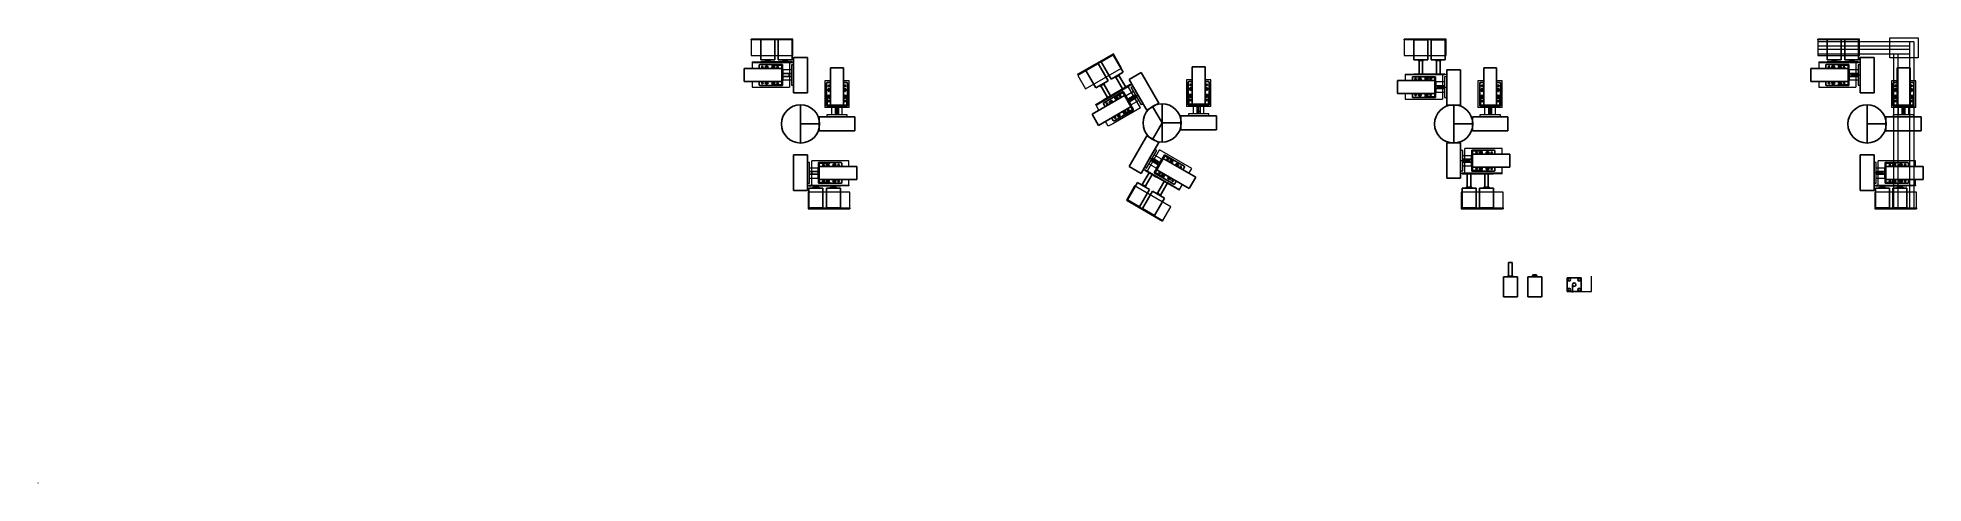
# Model space of a CAD drawing. Header units: millimetres. Extents: x -15418 to 43885, y -27590 to 23052.
# Drawn here: x 13770 to 19195, y 2052 to 3333 of the extents above; entities that cross this region are included whole.
import ezdxf

# ---------------------------------------------------------------- set-up
doc = ezdxf.new("R2010")
doc.units = ezdxf.units.MM
doc.header["$LTSCALE"] = 0.5
doc.layers.get('0').update_dxf_attribs({"lineweight": 5})
doc.layers.get('Defpoints').update_dxf_attribs({"color": 4})
for name, color, linetype in [('Layer1', 1, 'Continuous'), ('Layer10', 5, 'Continuous'), ('Layer2', 2, 'Continuous'), ('Layer3', 9, 'Continuous')]:
    doc.layers.add(name, color=color, linetype=linetype)
doc.layers.add('Layer8', color=7, linetype='Continuous', lineweight=5)
doc.layers.add('Layer9', color=3, linetype='Continuous', lineweight=5)

msp = doc.modelspace()

# ---------------------------------------------------------------- linework, layer by layer
at = {"transparency": 33554661}
for p, q in [((19167.3274, 3321.7727), (18890.9274, 3321.7727)), ((15910.1765, 3260.9927), (15849.7965, 3260.9927)), ((15944.3415, 3255.4927), (15938.3415, 3255.4927)), ((15938.3415, 3255.4927), (15938.3415, 3196.4927)), ((15944.3415, 3196.4927), (15944.3415, 3255.4927)), ((19154.6274, 3309.0727), (18890.9274, 3309.0727)), ((19154.6274, 3298.7727), (18890.9274, 3298.7727)), ((19154.6274, 3286.0727), (18890.9274, 3286.0727)), ((18978.8124, 3260.9927), (18918.4324, 3260.9927)), ((19012.9774, 3255.4927), (19006.9774, 3255.4927)), ((19006.9774, 3255.4927), (19006.9774, 3196.4927)), ((19012.9774, 3196.4927), (19012.9774, 3255.4927)), ((15913.3415, 3240.9927), (15913.3415, 3210.9927)), ((15938.3415, 3240.9927), (15913.3415, 3240.9927)), ((15938.3415, 3210.9927), (15913.3415, 3210.9927)), ((17789.3998, 3225.9927), (17729.0198, 3225.9927)), ((17792.5648, 3205.9927), (17792.5648, 3175.9927)), ((17817.5648, 3205.9927), (17792.5648, 3205.9927)), ((17823.5648, 3220.4927), (17817.5648, 3220.4927)), ((17817.5648, 3220.4927), (17817.5648, 3161.4927)), ((17823.5648, 3161.4927), (17823.5648, 3220.4927)), ((18981.9774, 3240.9927), (18981.9774, 3210.9927)), ((19006.9774, 3240.9927), (18981.9774, 3240.9927)), ((19006.9774, 3210.9927), (18981.9774, 3210.9927)), ((19012.9774, 3225.1725), (18985.7547, 3225.1725)), ((15938.3415, 3196.4927), (15944.3415, 3196.4927)), ((16922.6711, 3178.1602), (16901.0204, 3165.6602)), ((16916.0204, 3139.6795), (16901.0204, 3165.6602)), ((16915.4211, 3190.7176), (16920.6172, 3193.7176)), ((16944.9211, 3139.6221), (16915.4211, 3190.7176)), ((16937.6711, 3152.1795), (16916.0204, 3139.6795)), ((16920.6172, 3193.7176), (16950.1172, 3142.6221)), ((17817.5648, 3175.9927), (17792.5648, 3175.9927)), ((17823.5648, 3190.1725), (17796.3421, 3190.1725)), ((17817.5648, 3161.4927), (17823.5648, 3161.4927)), ((19006.9774, 3196.4927), (19012.9774, 3196.4927)), ((16098.8415, 3111.1731), (16039.8415, 3111.1731)), ((16039.8415, 3111.1731), (16039.8415, 3105.1731)), ((16039.8415, 3105.1731), (16098.8415, 3105.1731)), ((16084.3415, 3136.1731), (16054.3415, 3136.1731)), ((16054.3415, 3111.1731), (16054.3415, 3136.1731)), ((16069.3415, 3111.1731), (16069.3415, 3136.1731)), ((16084.3415, 3111.1731), (16084.3415, 3136.1731)), ((16098.8415, 3105.1731), (16098.8415, 3111.1731)), ((16923.2795, 3120.7765), (16870.9888, 3090.5865)), ((16950.1172, 3142.6221), (16944.9211, 3139.6221)), ((17139.2247, 3114.0392), (17080.2247, 3114.0392)), ((17080.2247, 3114.0392), (17080.2247, 3108.0392)), ((17080.2247, 3108.0392), (17139.2247, 3108.0392)), ((17124.7247, 3139.0392), (17094.7247, 3139.0392)), ((17094.7247, 3114.0392), (17094.7247, 3139.0392)), ((17109.7247, 3114.0392), (17109.7247, 3139.0392)), ((17124.7247, 3114.0392), (17124.7247, 3139.0392)), ((17139.2247, 3108.0392), (17139.2247, 3114.0392)), ((17978.0648, 3111.1731), (17919.0648, 3111.1731)), ((17919.0648, 3111.1731), (17919.0648, 3105.1731)), ((17919.0648, 3105.1731), (17978.0648, 3105.1731)), ((17963.5648, 3136.1731), (17933.5648, 3136.1731)), ((17933.5648, 3111.1731), (17933.5648, 3136.1731)), ((17948.5648, 3111.1731), (17948.5648, 3136.1731)), ((17963.5648, 3111.1731), (17963.5648, 3136.1731)), ((17978.0648, 3105.1731), (17978.0648, 3111.1731)), ((19167.4774, 3111.1731), (19108.4774, 3111.1731)), ((19108.4774, 3111.1731), (19108.4774, 3105.1731)), ((19108.4774, 3105.1731), (19167.4774, 3105.1731)), ((19152.9774, 3136.1731), (19122.9774, 3136.1731)), ((19122.9774, 3111.1731), (19122.9774, 3136.1731)), ((19137.9774, 3111.1731), (19137.9774, 3136.1731)), ((19152.9774, 3111.1731), (19152.9774, 3136.1731)), ((19167.4774, 3105.1731), (19167.4774, 3111.1731)), ((16983.938, 3012.0356), (16954.438, 2960.9401)), ((16959.6342, 2957.9401), (16989.1342, 3009.0356)), ((16969.5981, 2987.1982), (16993.1737, 2973.5868)), ((16981.8842, 2996.4783), (17003.5348, 2983.9783)), ((16989.1342, 3009.0356), (16983.938, 3012.0356)), ((16988.5348, 2957.9975), (17003.5348, 2983.9783)), ((17869.5648, 3008.8534), (17863.5648, 3008.8534)), ((17863.5648, 3008.8534), (17863.5648, 2949.8534)), ((17869.5648, 2949.8534), (17869.5648, 3008.8534)), ((17869.5648, 2994.3534), (17894.5648, 2994.3534)), ((17894.5648, 2964.3534), (17894.5648, 2994.3534)), ((15990.3415, 2973.8534), (15984.3415, 2973.8534)), ((15984.3415, 2973.8534), (15984.3415, 2914.8534)), ((15990.3415, 2914.8534), (15990.3415, 2973.8534)), ((15990.3415, 2959.3534), (16015.3415, 2959.3534)), ((16015.3415, 2929.3534), (16015.3415, 2959.3534)), ((16954.438, 2960.9401), (16959.6342, 2957.9401)), ((16966.8842, 2970.4975), (16988.5348, 2957.9975)), ((16981.2758, 2939.0945), (17033.5664, 2908.9045)), ((17863.5648, 2980.1736), (17890.7875, 2980.1736)), ((17863.5648, 2949.8534), (17869.5648, 2949.8534)), ((17869.5648, 2964.3534), (17894.5648, 2964.3534)), ((17897.7298, 2944.3534), (17958.1098, 2944.3534)), ((19058.9774, 2973.8534), (19052.9774, 2973.8534)), ((19052.9774, 2973.8534), (19052.9774, 2914.8534)), ((19052.9774, 2945.1736), (19080.2002, 2945.1736)), ((19058.9774, 2914.8534), (19058.9774, 2973.8534)), ((19058.9774, 2959.3534), (19083.9774, 2959.3534)), ((19083.9774, 2929.3534), (19083.9774, 2959.3534)), ((15984.3415, 2914.8534), (15990.3415, 2914.8534)), ((15990.3415, 2929.3534), (16015.3415, 2929.3534)), ((16018.5065, 2909.3534), (16078.8865, 2909.3534)), ((19052.9774, 2914.8534), (19058.9774, 2914.8534)), ((19058.9774, 2929.3534), (19083.9774, 2929.3534)), ((19087.1424, 2909.3534), (19147.5224, 2909.3534))]:
    msp.add_line(p, q, dxfattribs=at)
at = {"layer": 'Defpoints', "transparency": 33554661}
for p, q in [((15912.3415, 3255.9927), (15847.6315, 3255.9927)), ((15880.3415, 3253.9927), (15880.3415, 3255.9927)), ((15910.3415, 3255.9927), (15910.3415, 3195.9927)), ((15912.3415, 3255.9927), (15912.3415, 3195.9927)), ((15912.3415, 3255.9927), (15912.3415, 3253.9927)), ((18980.9774, 3255.9927), (18916.2674, 3255.9927)), ((18948.9774, 3253.9927), (18948.9774, 3255.9927)), ((18978.9774, 3255.9927), (18978.9774, 3195.9927)), ((18980.9774, 3255.9927), (18980.9774, 3195.9927)), ((18980.9774, 3255.9927), (18980.9774, 3253.9927)), ((15845.4815, 3253.8427), (15845.4815, 3244.6427)), ((15845.4815, 3207.3427), (15845.4815, 3198.1427)), ((15869.0415, 3251.1427), (15864.7415, 3251.1427)), ((15869.0415, 3246.8427), (15864.7415, 3246.8427)), ((15869.0415, 3205.1427), (15864.7415, 3205.1427)), ((15912.3415, 3253.9927), (15880.3415, 3253.9927)), ((15888.3415, 3251.1427), (15884.0415, 3251.1427)), ((15888.3415, 3246.8427), (15884.0415, 3246.8427)), ((15888.3415, 3205.1427), (15884.0415, 3205.1427)), ((15910.3415, 3236.9927), (15912.3415, 3236.9927)), ((15910.3415, 3214.9927), (15912.3415, 3214.9927)), ((16039.3415, 3201.8831), (16039.3415, 3137.1731)), ((16050.6915, 3204.0331), (16041.4915, 3204.0331)), ((16097.1915, 3204.0331), (16087.9915, 3204.0331)), ((16099.3415, 3137.1731), (16099.3415, 3201.8831)), ((17079.7247, 3204.7492), (17079.7247, 3140.0392)), ((17091.0747, 3206.8992), (17081.8747, 3206.8992)), ((17137.5747, 3206.8992), (17128.3747, 3206.8992)), ((17139.7247, 3140.0392), (17139.7247, 3204.7492)), ((17724.7048, 3218.8427), (17724.7048, 3209.6427)), ((17791.5648, 3220.9927), (17726.8548, 3220.9927)), ((17748.2648, 3216.1427), (17743.9648, 3216.1427)), ((17748.2648, 3211.8427), (17743.9648, 3211.8427)), ((17759.5648, 3218.9927), (17759.5648, 3220.9927)), ((17791.5648, 3218.9927), (17759.5648, 3218.9927)), ((17767.5648, 3216.1427), (17763.2648, 3216.1427)), ((17767.5648, 3211.8427), (17763.2648, 3211.8427)), ((17789.5648, 3220.9927), (17789.5648, 3160.9927)), ((17789.5648, 3201.9927), (17791.5648, 3201.9927)), ((17791.5648, 3220.9927), (17791.5648, 3160.9927)), ((17791.5648, 3220.9927), (17791.5648, 3218.9927)), ((17918.5648, 3201.8831), (17918.5648, 3137.1731)), ((17929.9148, 3204.0331), (17920.7148, 3204.0331)), ((17976.4148, 3204.0331), (17967.2148, 3204.0331)), ((17978.5648, 3137.1731), (17978.5648, 3201.8831)), ((18914.1174, 3253.8427), (18914.1174, 3244.6427)), ((18914.1174, 3207.3427), (18914.1174, 3198.1427)), ((18937.6774, 3251.1427), (18933.3774, 3251.1427)), ((18937.6774, 3246.8427), (18933.3774, 3246.8427)), ((18937.6774, 3205.1427), (18933.3774, 3205.1427)), ((18980.9774, 3253.9927), (18948.9774, 3253.9927)), ((18956.9774, 3251.1427), (18952.6774, 3251.1427)), ((18956.9774, 3246.8427), (18952.6774, 3246.8427)), ((18956.9774, 3205.1427), (18952.6774, 3205.1427)), ((18978.9774, 3236.9927), (18980.9774, 3236.9927)), ((18978.9774, 3214.9927), (18980.9774, 3214.9927)), ((19107.9774, 3201.8831), (19107.9774, 3137.1731)), ((19119.3274, 3204.0331), (19110.1274, 3204.0331)), ((19165.8274, 3204.0331), (19156.6274, 3204.0331)), ((19167.9774, 3137.1731), (19167.9774, 3201.8831)), ((15847.6315, 3195.9927), (15912.3415, 3195.9927)), ((15869.0415, 3200.8427), (15864.7415, 3200.8427)), ((15912.3415, 3197.9927), (15880.3415, 3197.9927)), ((15880.3415, 3197.9927), (15880.3415, 3195.9927)), ((15888.3415, 3200.8427), (15884.0415, 3200.8427)), ((15912.3415, 3195.9927), (15912.3415, 3197.9927)), ((16041.3415, 3169.1731), (16039.3415, 3169.1731)), ((16041.3415, 3137.1731), (16041.3415, 3169.1731)), ((16044.1915, 3180.4731), (16044.1915, 3184.7731)), ((16044.1915, 3161.1731), (16044.1915, 3165.4731)), ((16048.4915, 3180.4731), (16048.4915, 3184.7731)), ((16048.4915, 3161.1731), (16048.4915, 3165.4731)), ((16090.1915, 3180.4731), (16090.1915, 3184.7731)), ((16090.1915, 3161.1731), (16090.1915, 3165.4731)), ((16094.4915, 3180.4731), (16094.4915, 3184.7731)), ((16094.4915, 3161.1731), (16094.4915, 3165.4731)), ((16097.3415, 3137.1731), (16097.3415, 3169.1731)), ((16097.3415, 3169.1731), (16099.3415, 3169.1731)), ((16836.6139, 3145.7956), (16892.6544, 3178.1506)), ((16857.5805, 3152.3004), (16853.8566, 3150.1504)), ((16859.7305, 3148.5765), (16856.0066, 3146.4265)), ((16865.9416, 3160.4186), (16864.9416, 3162.1506)), ((16893.6544, 3176.4186), (16865.9416, 3160.4186)), ((16874.2948, 3161.9504), (16870.5709, 3159.8004)), ((16876.4448, 3158.2265), (16872.7209, 3156.0765)), ((16920.9223, 3125.1891), (16890.9223, 3177.1506)), ((16922.6544, 3126.1891), (16892.6544, 3178.1506)), ((16892.6544, 3178.1506), (16893.6544, 3176.4186)), ((16900.4223, 3160.6961), (16902.1544, 3161.6961)), ((17081.7247, 3172.0392), (17079.7247, 3172.0392)), ((17081.7247, 3140.0392), (17081.7247, 3172.0392)), ((17084.5747, 3183.3392), (17084.5747, 3187.6392)), ((17084.5747, 3164.0392), (17084.5747, 3168.3392)), ((17088.8747, 3183.3392), (17088.8747, 3187.6392)), ((17088.8747, 3164.0392), (17088.8747, 3168.3392)), ((17130.5747, 3183.3392), (17130.5747, 3187.6392)), ((17130.5747, 3164.0392), (17130.5747, 3168.3392)), ((17134.8747, 3183.3392), (17134.8747, 3187.6392)), ((17134.8747, 3164.0392), (17134.8747, 3168.3392)), ((17137.7247, 3140.0392), (17137.7247, 3172.0392)), ((17137.7247, 3172.0392), (17139.7247, 3172.0392)), ((17724.7048, 3172.3427), (17724.7048, 3163.1427)), ((17726.8548, 3160.9927), (17791.5648, 3160.9927)), ((17748.2648, 3170.1427), (17743.9648, 3170.1427)), ((17748.2648, 3165.8427), (17743.9648, 3165.8427)), ((17791.5648, 3162.9927), (17759.5648, 3162.9927)), ((17759.5648, 3162.9927), (17759.5648, 3160.9927)), ((17767.5648, 3170.1427), (17763.2648, 3170.1427)), ((17767.5648, 3165.8427), (17763.2648, 3165.8427)), ((17789.5648, 3179.9927), (17791.5648, 3179.9927)), ((17791.5648, 3160.9927), (17791.5648, 3162.9927)), ((17920.5648, 3169.1731), (17918.5648, 3169.1731)), ((17920.5648, 3137.1731), (17920.5648, 3169.1731)), ((17923.4148, 3180.4731), (17923.4148, 3184.7731)), ((17923.4148, 3161.1731), (17923.4148, 3165.4731)), ((17927.7148, 3180.4731), (17927.7148, 3184.7731)), ((17927.7148, 3161.1731), (17927.7148, 3165.4731)), ((17969.4148, 3180.4731), (17969.4148, 3184.7731)), ((17969.4148, 3161.1731), (17969.4148, 3165.4731)), ((17973.7148, 3180.4731), (17973.7148, 3184.7731)), ((17973.7148, 3161.1731), (17973.7148, 3165.4731)), ((17976.5648, 3137.1731), (17976.5648, 3169.1731)), ((17976.5648, 3169.1731), (17978.5648, 3169.1731)), ((18916.2674, 3195.9927), (18980.9774, 3195.9927)), ((18937.6774, 3200.8427), (18933.3774, 3200.8427)), ((18980.9774, 3197.9927), (18948.9774, 3197.9927)), ((18948.9774, 3197.9927), (18948.9774, 3195.9927)), ((18956.9774, 3200.8427), (18952.6774, 3200.8427)), ((18980.9774, 3195.9927), (18980.9774, 3197.9927)), ((19109.9774, 3169.1731), (19107.9774, 3169.1731)), ((19109.9774, 3137.1731), (19109.9774, 3169.1731)), ((19112.8274, 3180.4731), (19112.8274, 3184.7731)), ((19112.8274, 3161.1731), (19112.8274, 3165.4731)), ((19117.1274, 3180.4731), (19117.1274, 3184.7731)), ((19117.1274, 3161.1731), (19117.1274, 3165.4731)), ((19158.8274, 3180.4731), (19158.8274, 3184.7731)), ((19158.8274, 3161.1731), (19158.8274, 3165.4731)), ((19163.1274, 3180.4731), (19163.1274, 3184.7731)), ((19163.1274, 3161.1731), (19163.1274, 3165.4731)), ((19165.9774, 3137.1731), (19165.9774, 3169.1731)), ((19165.9774, 3169.1731), (19167.9774, 3169.1731)), ((16099.3415, 3139.1731), (16039.3415, 3139.1731)), ((16099.3415, 3137.1731), (16039.3415, 3137.1731)), ((16039.3415, 3137.1731), (16041.3415, 3137.1731)), ((16058.3415, 3139.1731), (16058.3415, 3137.1731)), ((16080.3415, 3139.1731), (16080.3415, 3137.1731)), ((16099.3415, 3137.1731), (16097.3415, 3137.1731)), ((16840.4269, 3134.8912), (16835.8269, 3142.8587)), ((16863.6769, 3094.621), (16859.0769, 3102.5885)), ((16922.6544, 3126.1891), (16866.6139, 3093.8341)), ((16880.5805, 3112.4632), (16876.8566, 3110.3132)), ((16882.7305, 3108.7393), (16879.0066, 3106.5893)), ((16897.2948, 3122.1132), (16893.5709, 3119.9632)), ((16921.6544, 3127.9211), (16893.9416, 3111.9211)), ((16893.9416, 3111.9211), (16894.9416, 3110.1891)), ((16899.4448, 3118.3893), (16895.7209, 3116.2393)), ((16911.4223, 3141.6436), (16913.1544, 3142.6436)), ((16922.6544, 3126.1891), (16921.6544, 3127.9211)), ((17139.7247, 3142.0392), (17079.7247, 3142.0392)), ((17139.7247, 3140.0392), (17079.7247, 3140.0392)), ((17079.7247, 3140.0392), (17081.7247, 3140.0392)), ((17098.7247, 3142.0392), (17098.7247, 3140.0392)), ((17120.7247, 3142.0392), (17120.7247, 3140.0392)), ((17139.7247, 3140.0392), (17137.7247, 3140.0392)), ((17978.5648, 3139.1731), (17918.5648, 3139.1731)), ((17978.5648, 3137.1731), (17918.5648, 3137.1731)), ((17918.5648, 3137.1731), (17920.5648, 3137.1731)), ((17937.5648, 3139.1731), (17937.5648, 3137.1731)), ((17959.5648, 3139.1731), (17959.5648, 3137.1731)), ((17978.5648, 3137.1731), (17976.5648, 3137.1731)), ((19167.9774, 3139.1731), (19107.9774, 3139.1731)), ((19167.9774, 3137.1731), (19107.9774, 3137.1731)), ((19107.9774, 3137.1731), (19109.9774, 3137.1731)), ((19126.9774, 3139.1731), (19126.9774, 3137.1731)), ((19148.9774, 3139.1731), (19148.9774, 3137.1731)), ((19167.9774, 3137.1731), (19165.9774, 3137.1731)), ((16981.9008, 2944.5071), (17011.9008, 2996.4686)), ((16983.6329, 2943.5071), (17013.6329, 2995.4686)), ((17011.9008, 2996.4686), (17010.9008, 2994.7366)), ((17010.9008, 2994.7366), (17038.6136, 2978.7366)), ((17067.9413, 2964.1136), (17011.9008, 2996.4686)), ((17960.2748, 3009.3534), (17895.5648, 3009.3534)), ((17895.5648, 2949.3534), (17895.5648, 3009.3534)), ((17895.5648, 3009.3534), (17895.5648, 3007.3534)), ((17895.5648, 3007.3534), (17927.5648, 3007.3534)), ((17897.5648, 2990.3534), (17895.5648, 2990.3534)), ((17897.5648, 2949.3534), (17897.5648, 3009.3534)), ((17919.5648, 3004.5034), (17923.8648, 3004.5034)), ((17919.5648, 3000.2034), (17923.8648, 3000.2034)), ((17927.5648, 3007.3534), (17927.5648, 3009.3534)), ((17938.8648, 3004.5034), (17943.1648, 3004.5034)), ((17938.8648, 3000.2034), (17943.1648, 3000.2034)), ((17962.4248, 2998.0034), (17962.4248, 3007.2034)), ((16081.0515, 2974.3534), (16016.3415, 2974.3534)), ((16016.3415, 2914.3534), (16016.3415, 2974.3534)), ((16016.3415, 2974.3534), (16016.3415, 2972.3534)), ((16016.3415, 2972.3534), (16048.3415, 2972.3534)), ((16018.3415, 2955.3534), (16016.3415, 2955.3534)), ((16018.3415, 2933.3534), (16016.3415, 2933.3534)), ((16018.3415, 2914.3534), (16018.3415, 2974.3534)), ((16040.3415, 2969.5034), (16044.6415, 2969.5034)), ((16040.3415, 2965.2034), (16044.6415, 2965.2034)), ((16048.3415, 2972.3534), (16048.3415, 2974.3534)), ((16059.6415, 2969.5034), (16063.9415, 2969.5034)), ((16059.6415, 2965.2034), (16063.9415, 2965.2034)), ((16083.2015, 2963.0034), (16083.2015, 2972.2034)), ((16981.9008, 2944.5071), (16982.9008, 2946.2392)), ((16981.9008, 2944.5071), (17037.9413, 2912.1521)), ((16982.9008, 2946.2392), (17010.6136, 2930.2392)), ((16993.1329, 2959.9616), (16991.4008, 2960.9616)), ((17004.1329, 2979.0142), (17002.4008, 2980.0142)), ((17005.1104, 2936.7073), (17008.8344, 2934.5573)), ((17007.2604, 2940.4312), (17010.9844, 2938.2812)), ((17010.6136, 2930.2392), (17009.6136, 2928.5071)), ((17023.9747, 2930.7812), (17027.6986, 2928.6312)), ((17028.1104, 2976.5445), (17031.8344, 2974.3945)), ((17030.2604, 2980.2684), (17033.9844, 2978.1184)), ((17038.6136, 2978.7366), (17039.6136, 2980.4686)), ((17044.8247, 2966.8945), (17048.5486, 2964.7445)), ((17046.9747, 2970.6184), (17050.6986, 2968.4684)), ((17064.1283, 2953.2092), (17068.7283, 2961.1767)), ((17897.5648, 2968.3534), (17895.5648, 2968.3534)), ((17895.5648, 2949.3534), (17895.5648, 2951.3534)), ((17895.5648, 2951.3534), (17927.5648, 2951.3534)), ((17895.5648, 2949.3534), (17960.2748, 2949.3534)), ((17919.5648, 2958.5034), (17923.8648, 2958.5034)), ((17919.5648, 2954.2034), (17923.8648, 2954.2034)), ((17927.5648, 2951.3534), (17927.5648, 2949.3534)), ((17938.8648, 2958.5034), (17943.1648, 2958.5034)), ((17938.8648, 2954.2034), (17943.1648, 2954.2034)), ((17962.4248, 2951.5034), (17962.4248, 2960.7034)), ((19149.6874, 2974.3534), (19084.9774, 2974.3534)), ((19084.9774, 2914.3534), (19084.9774, 2974.3534)), ((19084.9774, 2974.3534), (19084.9774, 2972.3534)), ((19084.9774, 2972.3534), (19116.9774, 2972.3534)), ((19086.9774, 2955.3534), (19084.9774, 2955.3534)), ((19086.9774, 2933.3534), (19084.9774, 2933.3534)), ((19086.9774, 2914.3534), (19086.9774, 2974.3534)), ((19108.9774, 2969.5034), (19113.2774, 2969.5034)), ((19108.9774, 2965.2034), (19113.2774, 2965.2034)), ((19116.9774, 2972.3534), (19116.9774, 2974.3534)), ((19128.2774, 2969.5034), (19132.5774, 2969.5034)), ((19128.2774, 2965.2034), (19132.5774, 2965.2034)), ((19151.8374, 2963.0034), (19151.8374, 2972.2034)), ((16016.3415, 2914.3534), (16016.3415, 2916.3534)), ((16016.3415, 2916.3534), (16048.3415, 2916.3534)), ((16016.3415, 2914.3534), (16081.0515, 2914.3534)), ((16040.3415, 2923.5034), (16044.6415, 2923.5034)), ((16040.3415, 2919.2034), (16044.6415, 2919.2034)), ((16048.3415, 2916.3534), (16048.3415, 2914.3534)), ((16059.6415, 2923.5034), (16063.9415, 2923.5034)), ((16059.6415, 2919.2034), (16063.9415, 2919.2034)), ((16083.2015, 2916.5034), (16083.2015, 2925.7034)), ((17021.8247, 2927.0573), (17025.5486, 2924.9073)), ((17040.8783, 2912.9391), (17045.4783, 2920.9065)), ((19084.9774, 2914.3534), (19084.9774, 2916.3534)), ((19084.9774, 2916.3534), (19116.9774, 2916.3534)), ((19084.9774, 2914.3534), (19149.6874, 2914.3534)), ((19108.9774, 2923.5034), (19113.2774, 2923.5034)), ((19108.9774, 2919.2034), (19113.2774, 2919.2034)), ((19116.9774, 2916.3534), (19116.9774, 2914.3534)), ((19128.2774, 2923.5034), (19132.5774, 2923.5034)), ((19128.2774, 2919.2034), (19132.5774, 2919.2034)), ((19151.8374, 2916.5034), (19151.8374, 2925.7034))]:
    msp.add_line(p, q, dxfattribs=at)
for centre in [(15854.7415, 3248.9927), (15854.7415, 3202.9927), (15898.3415, 3248.9927), (15898.3415, 3202.9927), (17733.9648, 3213.9927), (17777.5648, 3213.9927), (18923.3774, 3248.9927), (18923.3774, 3202.9927), (18966.9774, 3248.9927), (18966.9774, 3202.9927), (16046.3415, 3194.7731), (16046.3415, 3151.1731), (16092.3415, 3194.7731), (16092.3415, 3151.1731), (16884.03, 3165.0884), (17086.7247, 3197.6392), (17086.7247, 3154.0392), (17132.7247, 3197.6392), (17132.7247, 3154.0392), (17733.9648, 3167.9927), (17777.5648, 3167.9927), (17925.5648, 3194.7731), (17925.5648, 3151.1731), (17971.5648, 3194.7731), (17971.5648, 3151.1731), (19114.9774, 3194.7731), (19114.9774, 3151.1731), (19160.9774, 3194.7731), (19160.9774, 3151.1731), (16846.2713, 3143.2884), (16869.2713, 3103.4513), (16907.03, 3125.2513), (17020.5252, 2983.4065), (17909.5648, 3002.3534), (17953.1648, 3002.3534), (16030.3415, 2967.3534), (16073.9415, 2967.3534), (16997.5252, 2943.5693), (17058.2839, 2961.6065), (17909.5648, 2956.3534), (17953.1648, 2956.3534), (19098.9774, 2967.3534), (19142.5774, 2967.3534), (16030.3415, 2921.3534), (16073.9415, 2921.3534), (17035.2839, 2921.7693), (19098.9774, 2921.3534), (19142.5774, 2921.3534)]:
    msp.add_circle(centre, 2.15, dxfattribs=at)
for centre, start, end in [((15847.6315, 3253.8427), 90, 180), ((18916.2674, 3253.8427), 90, 180), ((15864.7415, 3248.9927), 90, 270), ((15864.7415, 3202.9927), 90, 270), ((15869.0415, 3248.9927), 270, 90), ((15869.0415, 3202.9927), 270, 90), ((15884.0415, 3248.9927), 90, 270), ((15884.0415, 3202.9927), 90, 270), ((15888.3415, 3248.9927), 270, 90), ((15888.3415, 3202.9927), 270, 90), ((16041.4915, 3201.8831), 90, 180), ((16097.1915, 3201.8831), 0, 90), ((17081.8747, 3204.7492), 90, 180), ((17137.5747, 3204.7492), 0, 90), ((17726.8548, 3218.8427), 90, 180), ((17743.9648, 3213.9927), 90, 270), ((17748.2648, 3213.9927), 270, 90), ((17763.2648, 3213.9927), 90, 270), ((17767.5648, 3213.9927), 270, 90), ((17920.7148, 3201.8831), 90, 180), ((17976.4148, 3201.8831), 0, 90), ((18933.3774, 3248.9927), 90, 270), ((18933.3774, 3202.9927), 90, 270), ((18937.6774, 3248.9927), 270, 90), ((18937.6774, 3202.9927), 270, 90), ((18952.6774, 3248.9927), 90, 270), ((18952.6774, 3202.9927), 90, 270), ((18956.9774, 3248.9927), 270, 90), ((18956.9774, 3202.9927), 270, 90), ((19110.1274, 3201.8831), 90, 180), ((19165.8274, 3201.8831), 0, 90), ((15847.6315, 3198.1427), 180, 270), ((16046.3415, 3184.7731), 0, 180), ((16046.3415, 3180.4731), 180, 0), ((16046.3415, 3165.4731), 0, 180), ((16046.3415, 3161.1731), 180, 0), ((16092.3415, 3184.7731), 0, 180), ((16092.3415, 3180.4731), 180, 0), ((16092.3415, 3165.4731), 0, 180), ((16092.3415, 3161.1731), 180, 0), ((16854.9316, 3148.2884), 120, 300), ((16858.6555, 3150.4384), 300, 120), ((16871.6459, 3157.9384), 120, 300), ((16875.3698, 3160.0884), 300, 120), ((17086.7247, 3187.6392), 0, 180), ((17086.7247, 3183.3392), 180, 0), ((17086.7247, 3168.3392), 0, 180), ((17086.7247, 3164.0392), 180, 0), ((17132.7247, 3187.6392), 0, 180), ((17132.7247, 3183.3392), 180, 0), ((17132.7247, 3168.3392), 0, 180), ((17132.7247, 3164.0392), 180, 0), ((17726.8548, 3163.1427), 180, 270), ((17743.9648, 3167.9927), 90, 270), ((17748.2648, 3167.9927), 270, 90), ((17763.2648, 3167.9927), 90, 270), ((17767.5648, 3167.9927), 270, 90), ((17925.5648, 3184.7731), 0, 180), ((17925.5648, 3180.4731), 180, 0), ((17925.5648, 3165.4731), 0, 180), ((17925.5648, 3161.1731), 180, 0), ((17971.5648, 3184.7731), 0, 180), ((17971.5648, 3180.4731), 180, 0), ((17971.5648, 3165.4731), 0, 180), ((17971.5648, 3161.1731), 180, 0), ((18916.2674, 3198.1427), 180, 270), ((19114.9774, 3184.7731), 0, 180), ((19114.9774, 3180.4731), 180, 0), ((19114.9774, 3165.4731), 0, 180), ((19114.9774, 3161.1731), 180, 0), ((19160.9774, 3184.7731), 0, 180), ((19160.9774, 3180.4731), 180, 0), ((19160.9774, 3165.4731), 0, 180), ((19160.9774, 3161.1731), 180, 0), ((16837.6889, 3143.9337), 120, 210), ((16865.5389, 3095.696), 210, 300), ((16877.9316, 3108.4513), 120, 300), ((16881.6555, 3110.6013), 300, 120), ((16894.6459, 3118.1013), 120, 300), ((16898.3698, 3120.2513), 300, 120), ((17919.5648, 3002.3534), 90, 270), ((17923.8648, 3002.3534), 270, 90), ((17938.8648, 3002.3534), 90, 270), ((17943.1648, 3002.3534), 270, 90), ((17960.2748, 3007.2034), 0, 90), ((16040.3415, 2967.3534), 90, 270), ((16044.6415, 2967.3534), 270, 90), ((16059.6415, 2967.3534), 90, 270), ((16063.9415, 2967.3534), 270, 90), ((16081.0515, 2972.2034), 0, 90), ((17006.1854, 2938.5693), 60, 240), ((17009.9094, 2936.4193), 240, 60), ((17022.8997, 2928.9193), 60, 240), ((17029.1854, 2978.4065), 60, 240), ((17032.9094, 2976.2565), 240, 60), ((17045.8997, 2968.7565), 60, 240), ((17049.6236, 2966.6065), 240, 60), ((17066.8663, 2962.2517), 330, 60), ((17919.5648, 2956.3534), 90, 270), ((17923.8648, 2956.3534), 270, 90), ((17938.8648, 2956.3534), 90, 270), ((17943.1648, 2956.3534), 270, 90), ((17960.2748, 2951.5034), 270, 0), ((19108.9774, 2967.3534), 90, 270), ((19113.2774, 2967.3534), 270, 90), ((19128.2774, 2967.3534), 90, 270), ((19132.5774, 2967.3534), 270, 90), ((19149.6874, 2972.2034), 0, 90), ((16040.3415, 2921.3534), 90, 270), ((16044.6415, 2921.3534), 270, 90), ((16059.6415, 2921.3534), 90, 270), ((16063.9415, 2921.3534), 270, 90), ((16081.0515, 2916.5034), 270, 0), ((17026.6236, 2926.7693), 240, 60), ((17039.0163, 2914.0141), 240, 330), ((19108.9774, 2921.3534), 90, 270), ((19113.2774, 2921.3534), 270, 90), ((19128.2774, 2921.3534), 90, 270), ((19132.5774, 2921.3534), 270, 90), ((19149.6874, 2916.5034), 270, 0)]:
    msp.add_arc(centre, 2.15, start, end, dxfattribs=at)
at = {"layer": 'Layer1', "transparency": 33554661}
for p, q in [((15910.3415, 3244.6427), (15802.5415, 3244.6427)), ((15802.5415, 3207.3427), (15802.5415, 3244.6427)), ((15910.3415, 3207.3427), (15802.5415, 3207.3427)), ((15910.3415, 3207.3427), (15910.3415, 3244.6427)), ((15910.3415, 3236.9927), (15911.6415, 3236.9927)), ((15910.3415, 3229.9927), (15911.6415, 3229.9927)), ((15910.3415, 3225.9927), (15911.6415, 3225.9927)), ((15910.3415, 3221.9927), (15911.6415, 3221.9927)), ((15910.3415, 3214.9927), (15911.6415, 3214.9927)), ((15911.6415, 3214.9927), (15911.6415, 3236.9927)), ((15931.6415, 3229.9927), (15911.6415, 3229.9927)), ((15911.6415, 3221.9927), (15931.6415, 3221.9927)), ((15931.6415, 3221.9927), (15931.6415, 3229.9927)), ((16050.6915, 3246.9731), (16087.9915, 3246.9731)), ((16050.6915, 3139.1731), (16050.6915, 3246.9731)), ((16087.9915, 3139.1731), (16087.9915, 3246.9731)), ((17091.0747, 3249.8392), (17128.3747, 3249.8392)), ((17091.0747, 3142.0392), (17091.0747, 3249.8392)), ((17128.3747, 3142.0392), (17128.3747, 3249.8392)), ((17789.5648, 3209.6427), (17681.7648, 3209.6427)), ((17681.7648, 3172.3427), (17681.7648, 3209.6427)), ((17789.5648, 3172.3427), (17789.5648, 3209.6427)), ((17789.5648, 3201.9927), (17790.8648, 3201.9927)), ((17790.8648, 3179.9927), (17790.8648, 3201.9927)), ((17929.9148, 3246.9731), (17967.2148, 3246.9731)), ((17929.9148, 3139.1731), (17929.9148, 3246.9731)), ((17967.2148, 3139.1731), (17967.2148, 3246.9731)), ((18978.9774, 3244.6427), (18871.1774, 3244.6427)), ((18871.1774, 3207.3427), (18871.1774, 3244.6427)), ((18978.9774, 3207.3427), (18871.1774, 3207.3427)), ((18978.9774, 3207.3427), (18978.9774, 3244.6427)), ((18978.9774, 3236.9927), (18980.2774, 3236.9927)), ((18978.9774, 3229.9927), (18980.2774, 3229.9927)), ((18978.9774, 3225.9927), (18980.2774, 3225.9927)), ((18978.9774, 3221.9927), (18980.2774, 3221.9927)), ((18978.9774, 3214.9927), (18980.2774, 3214.9927)), ((18980.2774, 3214.9927), (18980.2774, 3236.9927)), ((19000.2774, 3229.9927), (18980.2774, 3229.9927)), ((18980.2774, 3221.9927), (19000.2774, 3221.9927)), ((19000.2774, 3221.9927), (19000.2774, 3229.9927)), ((19119.3274, 3246.9731), (19156.6274, 3246.9731)), ((19119.3274, 3139.1731), (19119.3274, 3246.9731)), ((19156.6274, 3139.1731), (19156.6274, 3246.9731)), ((16896.5973, 3167.3212), (16803.2398, 3113.4212)), ((16896.5973, 3167.3212), (16915.2473, 3135.0185)), ((16900.4223, 3160.6961), (16901.5482, 3161.3461)), ((16901.5482, 3161.3461), (16912.5482, 3142.2936)), ((16903.9223, 3154.6339), (16905.0482, 3155.2839)), ((16905.0482, 3155.2839), (16922.3687, 3165.2839)), ((16905.9223, 3151.1698), (16907.0482, 3151.8198)), ((16907.9223, 3147.7057), (16909.0482, 3148.3557)), ((16926.3687, 3158.3557), (16909.0482, 3148.3557)), ((16922.3687, 3165.2839), (16926.3687, 3158.3557)), ((17789.5648, 3172.3427), (17681.7648, 3172.3427)), ((17789.5648, 3194.9927), (17790.8648, 3194.9927)), ((17789.5648, 3190.9927), (17790.8648, 3190.9927)), ((17789.5648, 3186.9927), (17790.8648, 3186.9927)), ((17789.5648, 3179.9927), (17790.8648, 3179.9927)), ((17810.8648, 3194.9927), (17790.8648, 3194.9927)), ((17790.8648, 3186.9927), (17810.8648, 3186.9927)), ((17810.8648, 3186.9927), (17810.8648, 3194.9927)), ((16050.6915, 3139.1731), (16087.9915, 3139.1731)), ((16058.3415, 3139.1731), (16058.3415, 3137.8731)), ((16058.3415, 3137.8731), (16080.3415, 3137.8731)), ((16065.3415, 3139.1731), (16065.3415, 3137.8731)), ((16065.3415, 3137.8731), (16065.3415, 3117.8731)), ((16065.3415, 3117.8731), (16073.3415, 3117.8731)), ((16069.3415, 3139.1731), (16069.3415, 3137.8731)), ((16073.3415, 3139.1731), (16073.3415, 3137.8731)), ((16073.3415, 3117.8731), (16073.3415, 3137.8731)), ((16080.3415, 3139.1731), (16080.3415, 3137.8731)), ((16803.2398, 3113.4212), (16821.8898, 3081.1185)), ((16915.2473, 3135.0185), (16821.8898, 3081.1185)), ((16911.4223, 3141.6436), (16912.5482, 3142.2936)), ((17091.0747, 3142.0392), (17128.3747, 3142.0392)), ((17098.7247, 3142.0392), (17098.7247, 3140.7392)), ((17098.7247, 3140.7392), (17120.7247, 3140.7392)), ((17105.7247, 3142.0392), (17105.7247, 3140.7392)), ((17105.7247, 3140.7392), (17105.7247, 3120.7392)), ((17105.7247, 3120.7392), (17113.7247, 3120.7392)), ((17109.7247, 3142.0392), (17109.7247, 3140.7392)), ((17113.7247, 3142.0392), (17113.7247, 3140.7392)), ((17113.7247, 3120.7392), (17113.7247, 3140.7392)), ((17120.7247, 3142.0392), (17120.7247, 3140.7392)), ((17929.9148, 3139.1731), (17967.2148, 3139.1731)), ((17937.5648, 3139.1731), (17937.5648, 3137.8731)), ((17937.5648, 3137.8731), (17959.5648, 3137.8731)), ((17944.5648, 3139.1731), (17944.5648, 3137.8731)), ((17944.5648, 3137.8731), (17944.5648, 3117.8731)), ((17944.5648, 3117.8731), (17952.5648, 3117.8731)), ((17948.5648, 3139.1731), (17948.5648, 3137.8731)), ((17952.5648, 3139.1731), (17952.5648, 3137.8731)), ((17952.5648, 3117.8731), (17952.5648, 3137.8731)), ((17959.5648, 3139.1731), (17959.5648, 3137.8731)), ((19119.3274, 3139.1731), (19156.6274, 3139.1731)), ((19126.9774, 3139.1731), (19126.9774, 3137.8731)), ((19126.9774, 3137.8731), (19148.9774, 3137.8731)), ((19133.9774, 3139.1731), (19133.9774, 3137.8731)), ((19133.9774, 3137.8731), (19133.9774, 3117.8731)), ((19133.9774, 3117.8731), (19141.9774, 3117.8731)), ((19137.9774, 3139.1731), (19137.9774, 3137.8731)), ((19141.9774, 3139.1731), (19141.9774, 3137.8731)), ((19141.9774, 3117.8731), (19141.9774, 3137.8731)), ((19148.9774, 3139.1731), (19148.9774, 3137.8731)), ((17007.9579, 2985.6392), (16989.3079, 2953.3365)), ((17007.9579, 2985.6392), (17101.3154, 2931.7392)), ((17897.5648, 2990.3534), (17896.2648, 2990.3534)), ((17896.2648, 2990.3534), (17896.2648, 2968.3534)), ((17897.5648, 2998.0034), (17897.5648, 2960.7034)), ((17897.5648, 2998.0034), (18005.3648, 2998.0034)), ((18005.3648, 2998.0034), (18005.3648, 2960.7034)), ((16017.0415, 2948.3534), (15997.0415, 2948.3534)), ((15997.0415, 2948.3534), (15997.0415, 2940.3534)), ((15997.0415, 2940.3534), (16017.0415, 2940.3534)), ((16018.3415, 2955.3534), (16017.0415, 2955.3534)), ((16017.0415, 2955.3534), (16017.0415, 2933.3534)), ((16018.3415, 2948.3534), (16017.0415, 2948.3534)), ((16018.3415, 2944.3534), (16017.0415, 2944.3534)), ((16018.3415, 2940.3534), (16017.0415, 2940.3534)), ((16018.3415, 2933.3534), (16017.0415, 2933.3534)), ((16018.3415, 2963.0034), (16018.3415, 2925.7034)), ((16018.3415, 2963.0034), (16126.1415, 2963.0034)), ((16126.1415, 2963.0034), (16126.1415, 2925.7034)), ((16982.1865, 2983.602), (16978.1865, 2976.6738)), ((16978.1865, 2976.6738), (16995.5071, 2966.6738)), ((16999.5071, 2973.602), (16982.1865, 2983.602)), ((16989.3079, 2953.3365), (17082.6654, 2899.4365)), ((17003.0071, 2979.6642), (16992.0071, 2960.6116)), ((16993.1329, 2959.9616), (16992.0071, 2960.6116)), ((16996.6329, 2966.0238), (16995.5071, 2966.6738)), ((16998.6329, 2969.4879), (16997.5071, 2970.1379)), ((17000.6329, 2972.952), (16999.5071, 2973.602)), ((17004.1329, 2979.0142), (17003.0071, 2979.6642)), ((17101.3154, 2931.7392), (17082.6654, 2899.4365)), ((17896.2648, 2983.3534), (17876.2648, 2983.3534)), ((17876.2648, 2983.3534), (17876.2648, 2975.3534)), ((17876.2648, 2975.3534), (17896.2648, 2975.3534)), ((17897.5648, 2983.3534), (17896.2648, 2983.3534)), ((17897.5648, 2979.3534), (17896.2648, 2979.3534)), ((17897.5648, 2975.3534), (17896.2648, 2975.3534)), ((17897.5648, 2968.3534), (17896.2648, 2968.3534)), ((17897.5648, 2960.7034), (18005.3648, 2960.7034)), ((19085.6774, 2948.3534), (19065.6774, 2948.3534)), ((19065.6774, 2948.3534), (19065.6774, 2940.3534)), ((19065.6774, 2940.3534), (19085.6774, 2940.3534)), ((19086.9774, 2955.3534), (19085.6774, 2955.3534)), ((19085.6774, 2955.3534), (19085.6774, 2933.3534)), ((19086.9774, 2948.3534), (19085.6774, 2948.3534)), ((19086.9774, 2944.3534), (19085.6774, 2944.3534)), ((19086.9774, 2940.3534), (19085.6774, 2940.3534)), ((19086.9774, 2933.3534), (19085.6774, 2933.3534)), ((19086.9774, 2963.0034), (19086.9774, 2925.7034)), ((19086.9774, 2963.0034), (19194.7774, 2963.0034)), ((19194.7774, 2963.0034), (19194.7774, 2925.7034)), ((16018.3415, 2925.7034), (16126.1415, 2925.7034)), ((19086.9774, 2925.7034), (19194.7774, 2925.7034))]:
    msp.add_line(p, q, dxfattribs=at)
at = {"layer": 'Layer10', "transparency": 33554661}
for p, q in [((15984.3415, 3276.1725), (15944.3415, 3276.1725)), ((15944.3415, 3276.1725), (15944.3415, 3225.1725)), ((15984.3415, 3174.1725), (15984.3415, 3276.1725)), ((19012.9774, 3276.1725), (19012.9774, 3225.1725)), ((19052.9774, 3276.1725), (19012.9774, 3276.1725)), ((19052.9774, 3174.1725), (19052.9774, 3276.1725)), ((15944.3415, 3225.1725), (15944.3415, 3174.1725)), ((16909.4571, 3213.0475), (16944.0981, 3233.0475)), ((16934.9571, 3168.8802), (16909.4571, 3213.0475)), ((16944.0981, 3233.0475), (16995.0981, 3144.7129)), ((17823.5648, 3241.1725), (17823.5648, 3190.1725)), ((17863.5648, 3241.1725), (17823.5648, 3241.1725)), ((17863.5648, 3139.1725), (17863.5648, 3241.1725)), ((19012.9774, 3225.1725), (19012.9774, 3174.1725)), ((15944.3415, 3174.1725), (15984.3415, 3174.1725)), ((16907.0482, 3151.8198), (16935.3672, 3168.1698)), ((16960.4571, 3124.7129), (16934.9571, 3168.8802)), ((17823.5648, 3190.1725), (17823.5648, 3139.1725)), ((19012.9774, 3174.1725), (19052.9774, 3174.1725)), ((15964.3415, 3140.1725), (15964.3415, 3030.1736)), ((16069.3415, 3105.1731), (16018.3415, 3105.1731)), ((16018.3415, 3105.1731), (16018.3415, 3065.1731)), ((16120.3415, 3105.1731), (16069.3415, 3105.1731)), ((16120.3415, 3065.1731), (16120.3415, 3105.1731)), ((16995.0981, 3144.7129), (16960.4571, 3124.7129)), ((17004.7247, 3088.0392), (16977.2776, 3135.5789)), ((17004.7247, 3143.0386), (17004.7247, 3033.0397)), ((17109.7247, 3108.0392), (17058.7247, 3108.0392)), ((17058.7247, 3108.0392), (17058.7247, 3068.0392)), ((17160.7247, 3108.0392), (17109.7247, 3108.0392)), ((17160.7247, 3068.0392), (17160.7247, 3108.0392)), ((17823.5648, 3139.1725), (17863.5648, 3139.1725)), ((17843.5648, 3140.1725), (17843.5648, 3030.1736)), ((17948.5648, 3105.1731), (17897.5648, 3105.1731)), ((17897.5648, 3105.1731), (17897.5648, 3065.1731)), ((17999.5648, 3105.1731), (17948.5648, 3105.1731)), ((17999.5648, 3065.1731), (17999.5648, 3105.1731)), ((19032.9774, 3140.1725), (19032.9774, 3030.1736)), ((19137.9774, 3105.1731), (19086.9774, 3105.1731)), ((19086.9774, 3105.1731), (19086.9774, 3065.1731)), ((19188.9774, 3105.1731), (19137.9774, 3105.1731)), ((19188.9774, 3065.1731), (19188.9774, 3105.1731)), ((15964.3415, 3085.1731), (16019.3415, 3085.1731)), ((16018.3415, 3065.1731), (16120.3415, 3065.1731)), ((16960.4571, 3051.3655), (16909.4571, 2963.0309)), ((16995.0981, 3031.3655), (16960.4571, 3051.3655)), ((17004.7247, 3088.0392), (16977.2776, 3040.4995)), ((17004.7247, 3088.0392), (17059.7247, 3088.0392)), ((17058.7247, 3068.0392), (17160.7247, 3068.0392)), ((17843.5648, 3085.1731), (17898.5648, 3085.1731)), ((17897.5648, 3065.1731), (17999.5648, 3065.1731)), ((19032.9774, 3085.1731), (19087.9774, 3085.1731)), ((19086.9774, 3065.1731), (19188.9774, 3065.1731)), ((15984.3415, 2996.1736), (15944.3415, 2996.1736)), ((15944.3415, 2996.1736), (15944.3415, 2894.1736)), ((15984.3415, 2945.1736), (15984.3415, 2996.1736)), ((16944.0981, 2943.0309), (16969.5981, 2987.1982)), ((16969.5981, 2987.1982), (16995.0981, 3031.3655)), ((17823.5648, 3031.1736), (17823.5648, 2929.1736)), ((17863.5648, 3031.1736), (17823.5648, 3031.1736)), ((17863.5648, 2980.1736), (17863.5648, 3031.1736)), ((19012.9774, 2996.1736), (19012.9774, 2894.1736)), ((19052.9774, 2996.1736), (19012.9774, 2996.1736)), ((19052.9774, 2945.1736), (19052.9774, 2996.1736)), ((15984.3415, 2894.1736), (15984.3415, 2945.1736)), ((16909.4571, 2963.0309), (16944.0981, 2943.0309)), ((17863.5648, 2929.1736), (17863.5648, 2980.1736)), ((19052.9774, 2894.1736), (19052.9774, 2945.1736)), ((15944.3415, 2894.1736), (15984.3415, 2894.1736)), ((17823.5648, 2929.1736), (17863.5648, 2929.1736)), ((19012.9774, 2894.1736), (19052.9774, 2894.1736))]:
    msp.add_line(p, q, dxfattribs=at)
for centre in [(15964.3415, 3085.1731), (17004.7247, 3088.0392), (17843.5648, 3085.1731), (19032.9774, 3085.1731)]:
    msp.add_circle(centre, 55, dxfattribs=at)
at = {"layer": 'Layer2', "transparency": 33554661}
for p, q in [((15849.8065, 3269.4927), (15849.8065, 3326.7727)), ((15889.9865, 3326.7727), (15889.9865, 3269.4927)), ((15899.9865, 3269.4927), (15899.9865, 3326.7727)), ((15940.1665, 3326.7727), (15940.1665, 3269.4927)), ((17769.2098, 3326.7727), (17729.0298, 3326.7727)), ((17729.0298, 3269.4927), (17729.0298, 3326.7727)), ((17769.2098, 3326.7727), (17769.2098, 3269.4927)), ((17819.3898, 3326.7727), (17779.2098, 3326.7727)), ((17779.2098, 3269.4927), (17779.2098, 3326.7727)), ((17819.3898, 3326.7727), (17819.3898, 3269.4927)), ((18918.4424, 3269.4927), (18918.4424, 3326.7727)), ((18958.6224, 3326.7727), (18958.6224, 3269.4927)), ((18968.6224, 3269.4927), (18968.6224, 3326.7727)), ((19008.8024, 3326.7727), (19008.8024, 3269.4927)), ((15889.9865, 3269.4927), (15849.8065, 3269.4927)), ((15861.8465, 3267.4927), (15861.8465, 3269.4927)), ((15869.8965, 3267.4927), (15861.8465, 3267.4927)), ((15869.8965, 3267.4927), (15864.7965, 3267.4927)), ((15864.7965, 3267.4927), (15864.7965, 3263.4927)), ((15864.7965, 3267.4927), (15864.7965, 3263.4927)), ((15874.9965, 3267.4927), (15869.8965, 3267.4927)), ((15877.9465, 3267.4927), (15869.8965, 3267.4927)), ((15874.9965, 3263.4927), (15874.9965, 3267.4927)), ((15874.9965, 3267.4927), (15874.9965, 3263.4927)), ((15877.9465, 3269.4927), (15877.9465, 3267.4927)), ((15910.1765, 3263.4927), (15899.9765, 3263.4927)), ((15940.1665, 3269.4927), (15899.9865, 3269.4927)), ((15912.0265, 3267.4927), (15912.0265, 3269.4927)), ((15920.0765, 3267.4927), (15912.0265, 3267.4927)), ((15920.0765, 3267.4927), (15914.9765, 3267.4927)), ((15914.9765, 3267.4927), (15914.9765, 3263.4927)), ((15914.9765, 3267.4927), (15914.9765, 3263.4927)), ((15925.1765, 3267.4927), (15920.0765, 3267.4927)), ((15928.1265, 3267.4927), (15920.0765, 3267.4927)), ((15925.1765, 3263.4927), (15925.1765, 3267.4927)), ((15925.1765, 3267.4927), (15925.1765, 3263.4927)), ((15928.1265, 3269.4927), (15928.1265, 3267.4927)), ((16820.4044, 3258.5813), (16785.6075, 3238.4913)), ((16820.4044, 3258.5813), (16849.0444, 3208.9753)), ((16863.8616, 3283.6713), (16829.0647, 3263.5813)), ((16857.7047, 3213.9753), (16829.0647, 3263.5813)), ((16863.8616, 3283.6713), (16892.5016, 3234.0653)), ((17769.2098, 3269.4927), (17729.0298, 3269.4927)), ((17741.0698, 3267.4927), (17741.0698, 3269.4927)), ((17749.1198, 3267.4927), (17741.0698, 3267.4927)), ((17749.1198, 3267.4927), (17744.0198, 3267.4927)), ((17744.0198, 3267.4927), (17744.0198, 3263.4927)), ((17744.0198, 3267.4927), (17744.0198, 3228.4927)), ((17754.2198, 3267.4927), (17749.1198, 3267.4927)), ((17757.1698, 3267.4927), (17749.1198, 3267.4927)), ((17754.2198, 3263.4927), (17754.2198, 3267.4927)), ((17754.2198, 3267.4927), (17754.2198, 3228.4927)), ((17757.1698, 3269.4927), (17757.1698, 3267.4927)), ((17819.3898, 3269.4927), (17779.2098, 3269.4927)), ((17791.2498, 3267.4927), (17791.2498, 3269.4927)), ((17799.2998, 3267.4927), (17791.2498, 3267.4927)), ((17799.2998, 3267.4927), (17794.1998, 3267.4927)), ((17794.1998, 3267.4927), (17794.1998, 3263.4927)), ((17794.1998, 3267.4927), (17794.1998, 3228.4927)), ((17804.3998, 3267.4927), (17799.2998, 3267.4927)), ((17807.3498, 3267.4927), (17799.2998, 3267.4927)), ((17804.3998, 3263.4927), (17804.3998, 3267.4927)), ((17804.3998, 3267.4927), (17804.3998, 3228.4927)), ((17807.3498, 3269.4927), (17807.3498, 3267.4927)), ((18958.6224, 3269.4927), (18918.4424, 3269.4927)), ((18930.4824, 3267.4927), (18930.4824, 3269.4927)), ((18938.5324, 3267.4927), (18930.4824, 3267.4927)), ((18938.5324, 3267.4927), (18933.4324, 3267.4927)), ((18933.4324, 3267.4927), (18933.4324, 3263.4927)), ((18933.4324, 3267.4927), (18933.4324, 3263.4927)), ((18943.6324, 3267.4927), (18938.5324, 3267.4927)), ((18946.5824, 3267.4927), (18938.5324, 3267.4927)), ((18943.6324, 3263.4927), (18943.6324, 3267.4927)), ((18943.6324, 3267.4927), (18943.6324, 3263.4927)), ((18946.5824, 3269.4927), (18946.5824, 3267.4927)), ((18978.8124, 3263.4927), (18968.6124, 3263.4927)), ((19008.8024, 3269.4927), (18968.6224, 3269.4927)), ((18980.6624, 3267.4927), (18980.6624, 3269.4927)), ((18988.7124, 3267.4927), (18980.6624, 3267.4927)), ((18988.7124, 3267.4927), (18983.6124, 3267.4927)), ((18983.6124, 3267.4927), (18983.6124, 3263.4927)), ((18983.6124, 3267.4927), (18983.6124, 3263.4927)), ((18993.8124, 3267.4927), (18988.7124, 3267.4927)), ((18996.7624, 3267.4927), (18988.7124, 3267.4927)), ((18993.8124, 3263.4927), (18993.8124, 3267.4927)), ((18993.8124, 3267.4927), (18993.8124, 3263.4927)), ((18996.7624, 3269.4927), (18996.7624, 3267.4927)), ((15938.3415, 3229.9927), (15913.3415, 3229.9927)), ((15938.3415, 3221.9927), (15913.3415, 3221.9927)), ((16814.2475, 3188.8853), (16785.6075, 3238.4913)), ((16849.0444, 3208.9753), (16814.2475, 3188.8853)), ((16839.6175, 3201.2233), (16832.6459, 3197.1983)), ((16838.6175, 3202.9553), (16839.6175, 3201.2233)), ((16892.5016, 3234.0653), (16857.7047, 3213.9753)), ((16869.1316, 3218.2633), (16868.1316, 3219.9953)), ((16876.1031, 3222.2883), (16869.1316, 3218.2633)), ((16876.1031, 3222.2883), (16871.6864, 3219.7383)), ((16871.6864, 3219.7383), (16873.6864, 3216.2742)), ((16871.6864, 3219.7383), (16891.1864, 3185.9633)), ((16883.0746, 3226.3133), (16876.1031, 3222.2883)), ((16880.5198, 3224.8383), (16876.1031, 3222.2883)), ((16882.5198, 3221.3742), (16880.5198, 3224.8383)), ((16880.5198, 3224.8383), (16900.0198, 3191.0633)), ((16882.0746, 3228.0453), (16883.0746, 3226.3133)), ((17789.3998, 3228.4927), (17779.1998, 3228.4927)), ((19006.9774, 3229.9927), (18981.9774, 3229.9927)), ((19006.9774, 3221.9927), (18981.9774, 3221.9927)), ((16825.6744, 3193.1733), (16824.6744, 3194.9053)), ((16832.6459, 3197.1983), (16825.6744, 3193.1733)), ((16832.6459, 3197.1983), (16828.2292, 3194.6483)), ((16828.2292, 3194.6483), (16830.2292, 3191.1842)), ((16828.2292, 3194.6483), (16847.7292, 3160.8733)), ((16837.0627, 3199.7483), (16832.6459, 3197.1983)), ((16839.0627, 3196.2842), (16837.0627, 3199.7483)), ((16837.0627, 3199.7483), (16856.5627, 3165.9733)), ((16928.1711, 3168.6339), (16906.5204, 3156.1339)), ((16932.1711, 3161.7057), (16910.5204, 3149.2057)), ((17817.5648, 3194.9927), (17792.5648, 3194.9927)), ((17817.5648, 3186.9927), (17792.5648, 3186.9927)), ((16065.3415, 3111.1731), (16065.3415, 3136.1731)), ((16073.3415, 3111.1731), (16073.3415, 3136.1731)), ((17105.7247, 3114.0392), (17105.7247, 3139.0392)), ((17113.7247, 3114.0392), (17113.7247, 3139.0392)), ((17944.5648, 3111.1731), (17944.5648, 3136.1731)), ((17952.5648, 3111.1731), (17952.5648, 3136.1731)), ((19133.9774, 3111.1731), (19133.9774, 3136.1731)), ((19141.9774, 3111.1731), (19141.9774, 3136.1731)), ((16976.3842, 2986.952), (16998.0348, 2974.452)), ((15990.3415, 2948.3534), (16015.3415, 2948.3534)), ((15990.3415, 2940.3534), (16015.3415, 2940.3534)), ((16947.5354, 2910.6544), (16967.0354, 2944.4294)), ((16956.3689, 2905.5544), (16975.8689, 2939.3294)), ((16972.3842, 2980.0238), (16994.0348, 2967.5238)), ((16980.0258, 2936.9294), (16988.8592, 2931.8294)), ((17869.5648, 2983.3534), (17894.5648, 2983.3534)), ((17869.5648, 2975.3534), (17894.5648, 2975.3534)), ((17882.7298, 2902.8534), (17882.7298, 2941.8534)), ((17892.9298, 2902.8534), (17892.9298, 2941.8534)), ((17897.7298, 2941.8534), (17907.9298, 2941.8534)), ((17932.9098, 2902.8534), (17932.9098, 2941.8534)), ((17943.1098, 2902.8534), (17943.1098, 2941.8534)), ((19058.9774, 2948.3534), (19083.9774, 2948.3534)), ((19058.9774, 2940.3534), (19083.9774, 2940.3534)), ((15988.5165, 2900.8534), (16028.6965, 2900.8534)), ((15988.5165, 2843.5734), (15988.5165, 2900.8534)), ((16000.5565, 2900.8534), (16000.5565, 2902.8534)), ((16000.5565, 2902.8534), (16008.6065, 2902.8534)), ((16003.5065, 2906.8534), (16003.5065, 2902.8534)), ((16003.5065, 2902.8534), (16003.5065, 2906.8534)), ((16003.5065, 2902.8534), (16008.6065, 2902.8534)), ((16008.6065, 2902.8534), (16013.7065, 2902.8534)), ((16008.6065, 2902.8534), (16016.6565, 2902.8534)), ((16013.7065, 2902.8534), (16013.7065, 2906.8534)), ((16013.7065, 2902.8534), (16013.7065, 2906.8534)), ((16016.6565, 2902.8534), (16016.6565, 2900.8534)), ((16018.5065, 2906.8534), (16028.7065, 2906.8534)), ((16028.6965, 2900.8534), (16028.6965, 2843.5734)), ((16038.6965, 2900.8534), (16078.8765, 2900.8534)), ((16038.6965, 2843.5734), (16038.6965, 2900.8534)), ((16050.7365, 2900.8534), (16050.7365, 2902.8534)), ((16050.7365, 2902.8534), (16058.7865, 2902.8534)), ((16053.6865, 2906.8534), (16053.6865, 2902.8534)), ((16053.6865, 2902.8534), (16053.6865, 2906.8534)), ((16053.6865, 2902.8534), (16058.7865, 2902.8534)), ((16058.7865, 2902.8534), (16063.8865, 2902.8534)), ((16058.7865, 2902.8534), (16066.8365, 2902.8534)), ((16063.8865, 2902.8534), (16063.8865, 2906.8534)), ((16063.8865, 2902.8534), (16063.8865, 2906.8534)), ((16066.8365, 2902.8534), (16066.8365, 2900.8534)), ((16078.8765, 2900.8534), (16078.8765, 2843.5734)), ((16904.9137, 2866.8114), (16933.5537, 2916.4174)), ((16933.5537, 2916.4174), (16968.3506, 2896.3274)), ((16968.3506, 2896.3274), (16939.7106, 2846.7214)), ((16943.9806, 2910.3974), (16944.9806, 2912.1294)), ((16944.9806, 2912.1294), (16951.9521, 2908.1044)), ((16949.5354, 2914.1185), (16947.5354, 2910.6544)), ((16947.5354, 2910.6544), (16951.9521, 2908.1044)), ((16948.3708, 2841.7214), (16977.0108, 2891.3274)), ((16951.9521, 2908.1044), (16956.3689, 2905.5544)), ((16951.9521, 2908.1044), (16958.9236, 2904.0794)), ((16956.3689, 2905.5544), (16958.3689, 2909.0185)), ((16958.9236, 2904.0794), (16957.9236, 2902.3474)), ((16977.0108, 2891.3274), (17011.8077, 2871.2374)), ((16987.4378, 2885.3074), (16988.4378, 2887.0394)), ((16988.4378, 2887.0394), (16995.4093, 2883.0144)), ((16990.9926, 2885.5644), (17010.4926, 2919.3394)), ((16992.9926, 2889.0285), (16990.9926, 2885.5644)), ((16990.9926, 2885.5644), (16995.4093, 2883.0144)), ((16995.4093, 2883.0144), (16999.826, 2880.4644)), ((16995.4093, 2883.0144), (17002.3808, 2878.9894)), ((16999.826, 2880.4644), (17019.326, 2914.2394)), ((16999.826, 2880.4644), (17001.826, 2883.9285)), ((17002.3808, 2878.9894), (17001.3808, 2877.2574)), ((17867.7398, 2900.8534), (17907.9198, 2900.8534)), ((17867.7398, 2843.5734), (17867.7398, 2900.8534)), ((17879.7798, 2900.8534), (17879.7798, 2902.8534)), ((17879.7798, 2902.8534), (17887.8298, 2902.8534)), ((17882.7298, 2906.8534), (17882.7298, 2902.8534)), ((17882.7298, 2902.8534), (17887.8298, 2902.8534)), ((17887.8298, 2902.8534), (17892.9298, 2902.8534)), ((17887.8298, 2902.8534), (17895.8798, 2902.8534)), ((17892.9298, 2902.8534), (17892.9298, 2906.8534)), ((17895.8798, 2902.8534), (17895.8798, 2900.8534)), ((17907.9198, 2900.8534), (17907.9198, 2843.5734)), ((17917.9198, 2900.8534), (17958.0998, 2900.8534)), ((17917.9198, 2843.5734), (17917.9198, 2900.8534)), ((17929.9598, 2900.8534), (17929.9598, 2902.8534)), ((17929.9598, 2902.8534), (17938.0098, 2902.8534)), ((17932.9098, 2906.8534), (17932.9098, 2902.8534)), ((17932.9098, 2902.8534), (17938.0098, 2902.8534)), ((17938.0098, 2902.8534), (17943.1098, 2902.8534)), ((17938.0098, 2902.8534), (17946.0598, 2902.8534)), ((17943.1098, 2902.8534), (17943.1098, 2906.8534)), ((17946.0598, 2902.8534), (17946.0598, 2900.8534)), ((17958.0998, 2900.8534), (17958.0998, 2843.5734)), ((19057.1524, 2900.8534), (19097.3324, 2900.8534)), ((19057.1524, 2843.5734), (19057.1524, 2900.8534)), ((19069.1924, 2900.8534), (19069.1924, 2902.8534)), ((19069.1924, 2902.8534), (19077.2424, 2902.8534)), ((19072.1424, 2906.8534), (19072.1424, 2902.8534)), ((19072.1424, 2902.8534), (19072.1424, 2906.8534)), ((19072.1424, 2902.8534), (19077.2424, 2902.8534)), ((19077.2424, 2902.8534), (19082.3424, 2902.8534)), ((19077.2424, 2902.8534), (19085.2924, 2902.8534)), ((19082.3424, 2902.8534), (19082.3424, 2906.8534)), ((19082.3424, 2902.8534), (19082.3424, 2906.8534)), ((19085.2924, 2902.8534), (19085.2924, 2900.8534)), ((19087.1424, 2906.8534), (19097.3424, 2906.8534)), ((19097.3324, 2900.8534), (19097.3324, 2843.5734)), ((19107.3324, 2900.8534), (19147.5124, 2900.8534)), ((19107.3324, 2843.5734), (19107.3324, 2900.8534)), ((19119.3724, 2900.8534), (19119.3724, 2902.8534)), ((19119.3724, 2902.8534), (19127.4224, 2902.8534)), ((19122.3224, 2906.8534), (19122.3224, 2902.8534)), ((19122.3224, 2902.8534), (19122.3224, 2906.8534)), ((19122.3224, 2902.8534), (19127.4224, 2902.8534)), ((19127.4224, 2902.8534), (19132.5224, 2902.8534)), ((19127.4224, 2902.8534), (19135.4724, 2902.8534)), ((19132.5224, 2902.8534), (19132.5224, 2906.8534)), ((19132.5224, 2902.8534), (19132.5224, 2906.8534)), ((19135.4724, 2902.8534), (19135.4724, 2900.8534)), ((19147.5124, 2900.8534), (19147.5124, 2843.5734)), ((15988.5165, 2843.5734), (16028.6965, 2843.5734)), ((16038.6965, 2843.5734), (16078.8765, 2843.5734)), ((16904.9137, 2866.8114), (16939.7106, 2846.7214)), ((16948.3708, 2841.7214), (16983.1677, 2821.6314)), ((17011.8077, 2871.2374), (16983.1677, 2821.6314)), ((17867.7398, 2843.5734), (17907.9198, 2843.5734)), ((17917.9198, 2843.5734), (17958.0998, 2843.5734)), ((19057.1524, 2843.5734), (19097.3324, 2843.5734)), ((19107.3324, 2843.5734), (19147.5124, 2843.5734)), ((18001.6733, 2647.3846), (18001.6733, 2686.3846)), ((18001.6733, 2686.3846), (18011.8733, 2686.3846)), ((18011.8733, 2647.3846), (18011.8733, 2686.3846)), ((17986.6833, 2645.3846), (18026.8633, 2645.3846)), ((17986.6833, 2588.1046), (17986.6833, 2645.3846)), ((17998.7233, 2645.3846), (17998.7233, 2647.3846)), ((17998.7233, 2647.3846), (18006.7733, 2647.3846)), ((18001.6733, 2651.3846), (18001.6733, 2647.3846)), ((18001.6733, 2647.3846), (18006.7733, 2647.3846)), ((18006.7733, 2647.3846), (18011.8733, 2647.3846)), ((18006.7733, 2647.3846), (18014.8233, 2647.3846)), ((18011.8733, 2647.3846), (18011.8733, 2651.3846)), ((18014.8233, 2647.3846), (18014.8233, 2645.3846)), ((18026.8633, 2645.3846), (18026.8633, 2588.1046)), ((18056.8052, 2645.3846), (18096.9852, 2645.3846)), ((18056.8052, 2588.1046), (18056.8052, 2645.3846)), ((18068.8452, 2645.3846), (18068.8452, 2647.3846)), ((18068.8452, 2647.3846), (18076.8952, 2647.3846)), ((18081.9952, 2651.3846), (18071.7952, 2651.3846)), ((18071.7952, 2651.3846), (18071.7952, 2647.3846)), ((18071.7952, 2647.3846), (18076.8952, 2647.3846)), ((18076.8952, 2647.3846), (18081.9952, 2647.3846)), ((18076.8952, 2647.3846), (18084.9452, 2647.3846)), ((18081.9952, 2647.3846), (18081.9952, 2651.3846)), ((18084.9452, 2647.3846), (18084.9452, 2645.3846)), ((18096.9852, 2645.3846), (18096.9852, 2588.1046)), ((18170.2967, 2642.9253), (18210.4767, 2642.9253)), ((18170.2967, 2602.7453), (18170.2967, 2642.9253)), ((18185.2867, 2622.8353), (18185.2867, 2600.2453)), ((18210.4767, 2642.9253), (18210.4767, 2602.7453)), ((17986.6833, 2588.1046), (18026.8633, 2588.1046)), ((18056.8052, 2588.1046), (18096.9852, 2588.1046)), ((18210.4767, 2602.7453), (18170.2967, 2602.7453))]:
    msp.add_line(p, q, dxfattribs=at)
for centre, radius in [((18175.9967, 2637.2253), 4), ((18175.9967, 2608.4453), 4), ((18190.3867, 2622.8353), 5.1), ((18204.7767, 2637.2253), 4), ((18204.7767, 2608.4453), 4)]:
    msp.add_circle(centre, radius, dxfattribs=at)
at = {"layer": 'Layer3', "transparency": 33554661}
for p, q in [((15912.3415, 3225.9927), (15913.3415, 3225.9927)), ((18980.9774, 3225.9927), (18981.9774, 3225.9927)), ((16907.6544, 3152.1698), (16908.5204, 3152.6698)), ((17791.5648, 3190.9927), (17792.5648, 3190.9927)), ((16069.3415, 3137.1731), (16069.3415, 3136.1731)), ((17109.7247, 3140.0392), (17109.7247, 3139.0392)), ((17948.5648, 3137.1731), (17948.5648, 3136.1731)), ((19137.9774, 3137.1731), (19137.9774, 3136.1731)), ((16016.3415, 2944.3534), (16015.3415, 2944.3534)), ((16996.9008, 2970.4879), (16996.0348, 2970.9879)), ((17895.5648, 2979.3534), (17894.5648, 2979.3534)), ((19084.9774, 2944.3534), (19083.9774, 2944.3534))]:
    msp.add_line(p, q, dxfattribs=at)
at = {"layer": 'Layer8', "transparency": 33554661}
for p, q in [((19154.6274, 3321.7727), (19154.6274, 2843.5734)), ((19167.3274, 3321.7727), (19167.3274, 2843.5734)), ((19108.6274, 3286.0727), (19108.6274, 2843.5734)), ((19121.3274, 3286.0727), (19121.3274, 2843.5734)), ((16046.3415, 3196.9231), (16046.3415, 3192.6231)), ((19114.9774, 3196.9231), (19114.9774, 3192.6231))]:
    msp.add_line(p, q, dxfattribs=at)
at = {"layer": 'Layer9', "transparency": 33554661}
for p, q in [((15942.2903, 3329.2727), (15822.2915, 3329.2727)), ((15822.2915, 3326.7727), (15822.2915, 3329.2727)), ((15942.2903, 3326.7727), (15822.2915, 3326.7727)), ((15822.2915, 3326.7727), (15822.2915, 3281.7727)), ((15912.3415, 3326.7727), (15835.4815, 3326.7727)), ((15942.2903, 3281.7727), (15942.2903, 3329.2727)), ((17821.5135, 3329.2727), (17701.5148, 3329.2727)), ((17701.5148, 3326.7727), (17701.5148, 3329.2727)), ((17821.5135, 3326.7727), (17701.5148, 3326.7727)), ((17701.5148, 3326.7727), (17701.5148, 3281.7727)), ((17821.5135, 3281.7727), (17821.5135, 3329.2727)), ((19010.9262, 3329.2727), (18890.9274, 3329.2727)), ((18890.9274, 3326.7727), (18890.9274, 3329.2727)), ((19010.9262, 3326.7727), (18890.9274, 3326.7727)), ((18890.9274, 3326.7727), (18890.9274, 3281.7727)), ((18980.9774, 3326.7727), (18904.1174, 3326.7727)), ((19010.9262, 3281.7727), (19010.9262, 3329.2727)), ((15822.2915, 3281.7727), (15942.2903, 3281.7727)), ((15825.1815, 3263.4927), (15825.1815, 3244.6427)), ((15825.1815, 3263.4927), (15849.7965, 3263.4927)), ((15840.4815, 3260.9927), (15825.1815, 3260.9927)), ((15917.3415, 3260.9927), (15840.4815, 3260.9927)), ((15940.1765, 3260.9927), (15840.4815, 3260.9927)), ((15940.1765, 3263.4927), (15849.7965, 3263.4927)), ((15932.1815, 3260.9927), (15932.1815, 3190.9927)), ((15940.1765, 3263.4927), (15940.1765, 3260.9927)), ((16864.4508, 3286.8982), (16760.5288, 3226.8988)), ((16865.7008, 3284.7331), (16761.7788, 3224.7338)), ((16888.2008, 3245.762), (16864.4508, 3286.8982)), ((17701.5148, 3281.7727), (17821.5135, 3281.7727)), ((18890.9274, 3281.7727), (19010.9262, 3281.7727)), ((18893.8174, 3263.4927), (18893.8174, 3244.6427)), ((18893.8174, 3263.4927), (18918.4324, 3263.4927)), ((18909.1174, 3260.9927), (18893.8174, 3260.9927)), ((18985.9774, 3260.9927), (18909.1174, 3260.9927)), ((19008.8124, 3260.9927), (18909.1174, 3260.9927)), ((19008.8124, 3263.4927), (18918.4324, 3263.4927)), ((19000.8174, 3260.9927), (19000.8174, 3190.9927)), ((19008.8124, 3263.4927), (19008.8124, 3260.9927)), ((15825.1815, 3207.3427), (15825.1815, 3190.9927)), ((16050.6915, 3209.0331), (16034.3415, 3209.0331)), ((16034.3415, 3209.0331), (16034.3415, 3132.1731)), ((16104.3415, 3209.0331), (16087.9915, 3209.0331)), ((16104.3415, 3132.1731), (16104.3415, 3209.0331)), ((16761.7788, 3224.7338), (16784.2788, 3185.7626)), ((16784.2788, 3185.7626), (16888.2008, 3245.762)), ((17091.0747, 3211.8992), (17074.7247, 3211.8992)), ((17074.7247, 3211.8992), (17074.7247, 3135.0392)), ((17144.7247, 3211.8992), (17128.3747, 3211.8992)), ((17144.7247, 3135.0392), (17144.7247, 3211.8992)), ((17704.4048, 3228.4927), (17704.4048, 3209.6427)), ((17704.4048, 3228.4927), (17729.0198, 3228.4927)), ((17719.7048, 3225.9927), (17704.4048, 3225.9927)), ((17796.5648, 3225.9927), (17719.7048, 3225.9927)), ((17819.3998, 3225.9927), (17719.7048, 3225.9927)), ((17819.3998, 3228.4927), (17729.0198, 3228.4927)), ((17811.4048, 3225.9927), (17811.4048, 3155.9927)), ((17819.3998, 3228.4927), (17819.3998, 3225.9927)), ((17913.5648, 3209.0331), (17913.5648, 3132.1731)), ((17929.9148, 3209.0331), (17913.5648, 3209.0331)), ((17983.5648, 3209.0331), (17967.2148, 3209.0331)), ((17983.5648, 3132.1731), (17983.5648, 3209.0331)), ((18893.8174, 3207.3427), (18893.8174, 3190.9927)), ((19119.3274, 3209.0331), (19102.9774, 3209.0331)), ((19102.9774, 3209.0331), (19102.9774, 3132.1731)), ((19172.9774, 3209.0331), (19156.6274, 3209.0331)), ((19172.9774, 3132.1731), (19172.9774, 3209.0331)), ((15825.1815, 3190.9927), (15932.1815, 3190.9927)), ((16813.4216, 3141.0658), (16834.7388, 3153.3733)), ((16814.6716, 3138.9007), (16907.3363, 3192.4007)), ((16914.2602, 3196.3982), (16827.9218, 3146.5507)), ((16913.0102, 3198.5633), (16834.7388, 3153.3733)), ((16942.3363, 3131.779), (16907.3363, 3192.4007)), ((16913.0102, 3198.5633), (16914.2602, 3196.3982)), ((17704.4048, 3172.3427), (17704.4048, 3155.9927)), ((17704.4048, 3155.9927), (17811.4048, 3155.9927)), ((18893.8174, 3190.9927), (19000.8174, 3190.9927)), ((16104.3415, 3132.1731), (16034.3415, 3132.1731)), ((16822.8466, 3124.7412), (16814.6716, 3138.9007)), ((16849.6716, 3078.279), (16841.4966, 3092.4385)), ((16942.3363, 3131.779), (16862.9218, 3085.929)), ((17144.7247, 3135.0392), (17074.7247, 3135.0392)), ((17983.5648, 3132.1731), (17913.5648, 3132.1731)), ((19172.9774, 3132.1731), (19102.9774, 3132.1731)), ((16862.9218, 3085.929), (16849.6716, 3078.279)), ((16962.2189, 2950.097), (16997.2189, 3010.7188)), ((17089.8836, 2957.2188), (16997.2189, 3010.7188)), ((17982.7248, 3014.3534), (17875.7248, 3014.3534)), ((17875.7248, 2944.3534), (17875.7248, 3014.3534)), ((17982.7248, 2998.0034), (17982.7248, 3014.3534)), ((16103.5015, 2979.3534), (15996.5015, 2979.3534)), ((15996.5015, 2909.3534), (15996.5015, 2979.3534)), ((16103.5015, 2963.0034), (16103.5015, 2979.3534)), ((16954.045, 2951.9294), (16955.295, 2954.0945)), ((16954.045, 2951.9294), (17032.3164, 2906.7394)), ((16955.295, 2954.0945), (17041.6334, 2904.247)), ((16975.0707, 2942.677), (17041.6334, 2904.247)), ((17081.7086, 2943.0592), (17089.8836, 2957.2188)), ((17867.7298, 2941.8534), (17867.7298, 2944.3534)), ((17867.7298, 2944.3534), (17967.4248, 2944.3534)), ((17867.7298, 2941.8534), (17958.1098, 2941.8534)), ((17890.5648, 2944.3534), (17967.4248, 2944.3534)), ((17982.7248, 2941.8534), (17958.1098, 2941.8534)), ((17967.4248, 2944.3534), (17982.7248, 2944.3534)), ((17982.7248, 2941.8534), (17982.7248, 2960.7034)), ((19172.1374, 2979.3534), (19065.1374, 2979.3534)), ((19065.1374, 2909.3534), (19065.1374, 2979.3534)), ((19172.1374, 2963.0034), (19172.1374, 2979.3534)), ((16106.3915, 2888.5734), (15986.3928, 2888.5734)), ((15986.3928, 2888.5734), (15986.3928, 2841.0734)), ((15988.5065, 2906.8534), (15988.5065, 2909.3534)), ((15988.5065, 2909.3534), (16088.2015, 2909.3534)), ((15988.5065, 2906.8534), (16078.8865, 2906.8534)), ((16011.3415, 2909.3534), (16088.2015, 2909.3534)), ((16103.5015, 2906.8534), (16078.8865, 2906.8534)), ((16088.2015, 2909.3534), (16103.5015, 2909.3534)), ((16103.5015, 2909.3534), (16103.5015, 2925.7034)), ((16103.5015, 2909.3534), (16103.5015, 2906.8534)), ((16106.3915, 2843.5734), (16106.3915, 2888.5734)), ((16925.5745, 2906.8445), (16901.8245, 2865.7082)), ((17029.4964, 2846.8451), (16925.5745, 2906.8445)), ((17053.6336, 2894.4319), (17032.3164, 2906.7394)), ((17041.6334, 2904.247), (17054.8836, 2896.597)), ((17053.6336, 2894.4319), (17063.0586, 2910.7565)), ((17985.6148, 2888.5734), (17865.6161, 2888.5734)), ((17865.6161, 2888.5734), (17865.6161, 2841.0734)), ((17985.6148, 2843.5734), (17985.6148, 2888.5734)), ((19175.0274, 2888.5734), (19055.0287, 2888.5734)), ((19055.0287, 2888.5734), (19055.0287, 2841.0734)), ((19057.1424, 2906.8534), (19057.1424, 2909.3534)), ((19057.1424, 2909.3534), (19156.8374, 2909.3534)), ((19057.1424, 2906.8534), (19147.5224, 2906.8534)), ((19079.9774, 2909.3534), (19156.8374, 2909.3534)), ((19172.1374, 2906.8534), (19147.5224, 2906.8534)), ((19156.8374, 2909.3534), (19172.1374, 2909.3534)), ((19172.1374, 2909.3534), (19172.1374, 2925.7034)), ((19172.1374, 2909.3534), (19172.1374, 2906.8534)), ((19175.0274, 2843.5734), (19175.0274, 2888.5734)), ((15986.3928, 2843.5734), (16106.3915, 2843.5734)), ((15986.3928, 2841.0734), (16106.3915, 2841.0734)), ((16106.3915, 2843.5734), (16106.3915, 2841.0734)), ((16901.8245, 2865.7082), (17005.7464, 2805.7089)), ((16903.0745, 2867.8733), (17006.9964, 2807.8739)), ((17006.9964, 2807.8739), (17029.4964, 2846.8451)), ((17865.6161, 2843.5734), (17985.6148, 2843.5734)), ((17865.6161, 2841.0734), (17985.6148, 2841.0734)), ((17985.6148, 2843.5734), (17985.6148, 2841.0734)), ((19055.0287, 2843.5734), (19175.0274, 2843.5734)), ((19055.0287, 2841.0734), (19175.0274, 2841.0734)), ((19175.0274, 2843.5734), (19175.0274, 2841.0734)), ((17006.9964, 2807.8739), (17005.7464, 2805.7089)), ((18239.6698, 2602.7453), (18239.6698, 2647.7453)), ((18170.2967, 2602.7453), (18239.6698, 2602.7453)), ((13769.5201, 2053.7774), (13770.7701, 2051.6123))]:
    msp.add_line(p, q, dxfattribs=at)
msp.add_lwpolyline([(19098.552, 3333.118), (19179.7612, 3333.118), (19179.7612, 3275.1151), (19098.552, 3275.1151)], close=True, dxfattribs=at)

doc.saveas('drawing.dxf')
